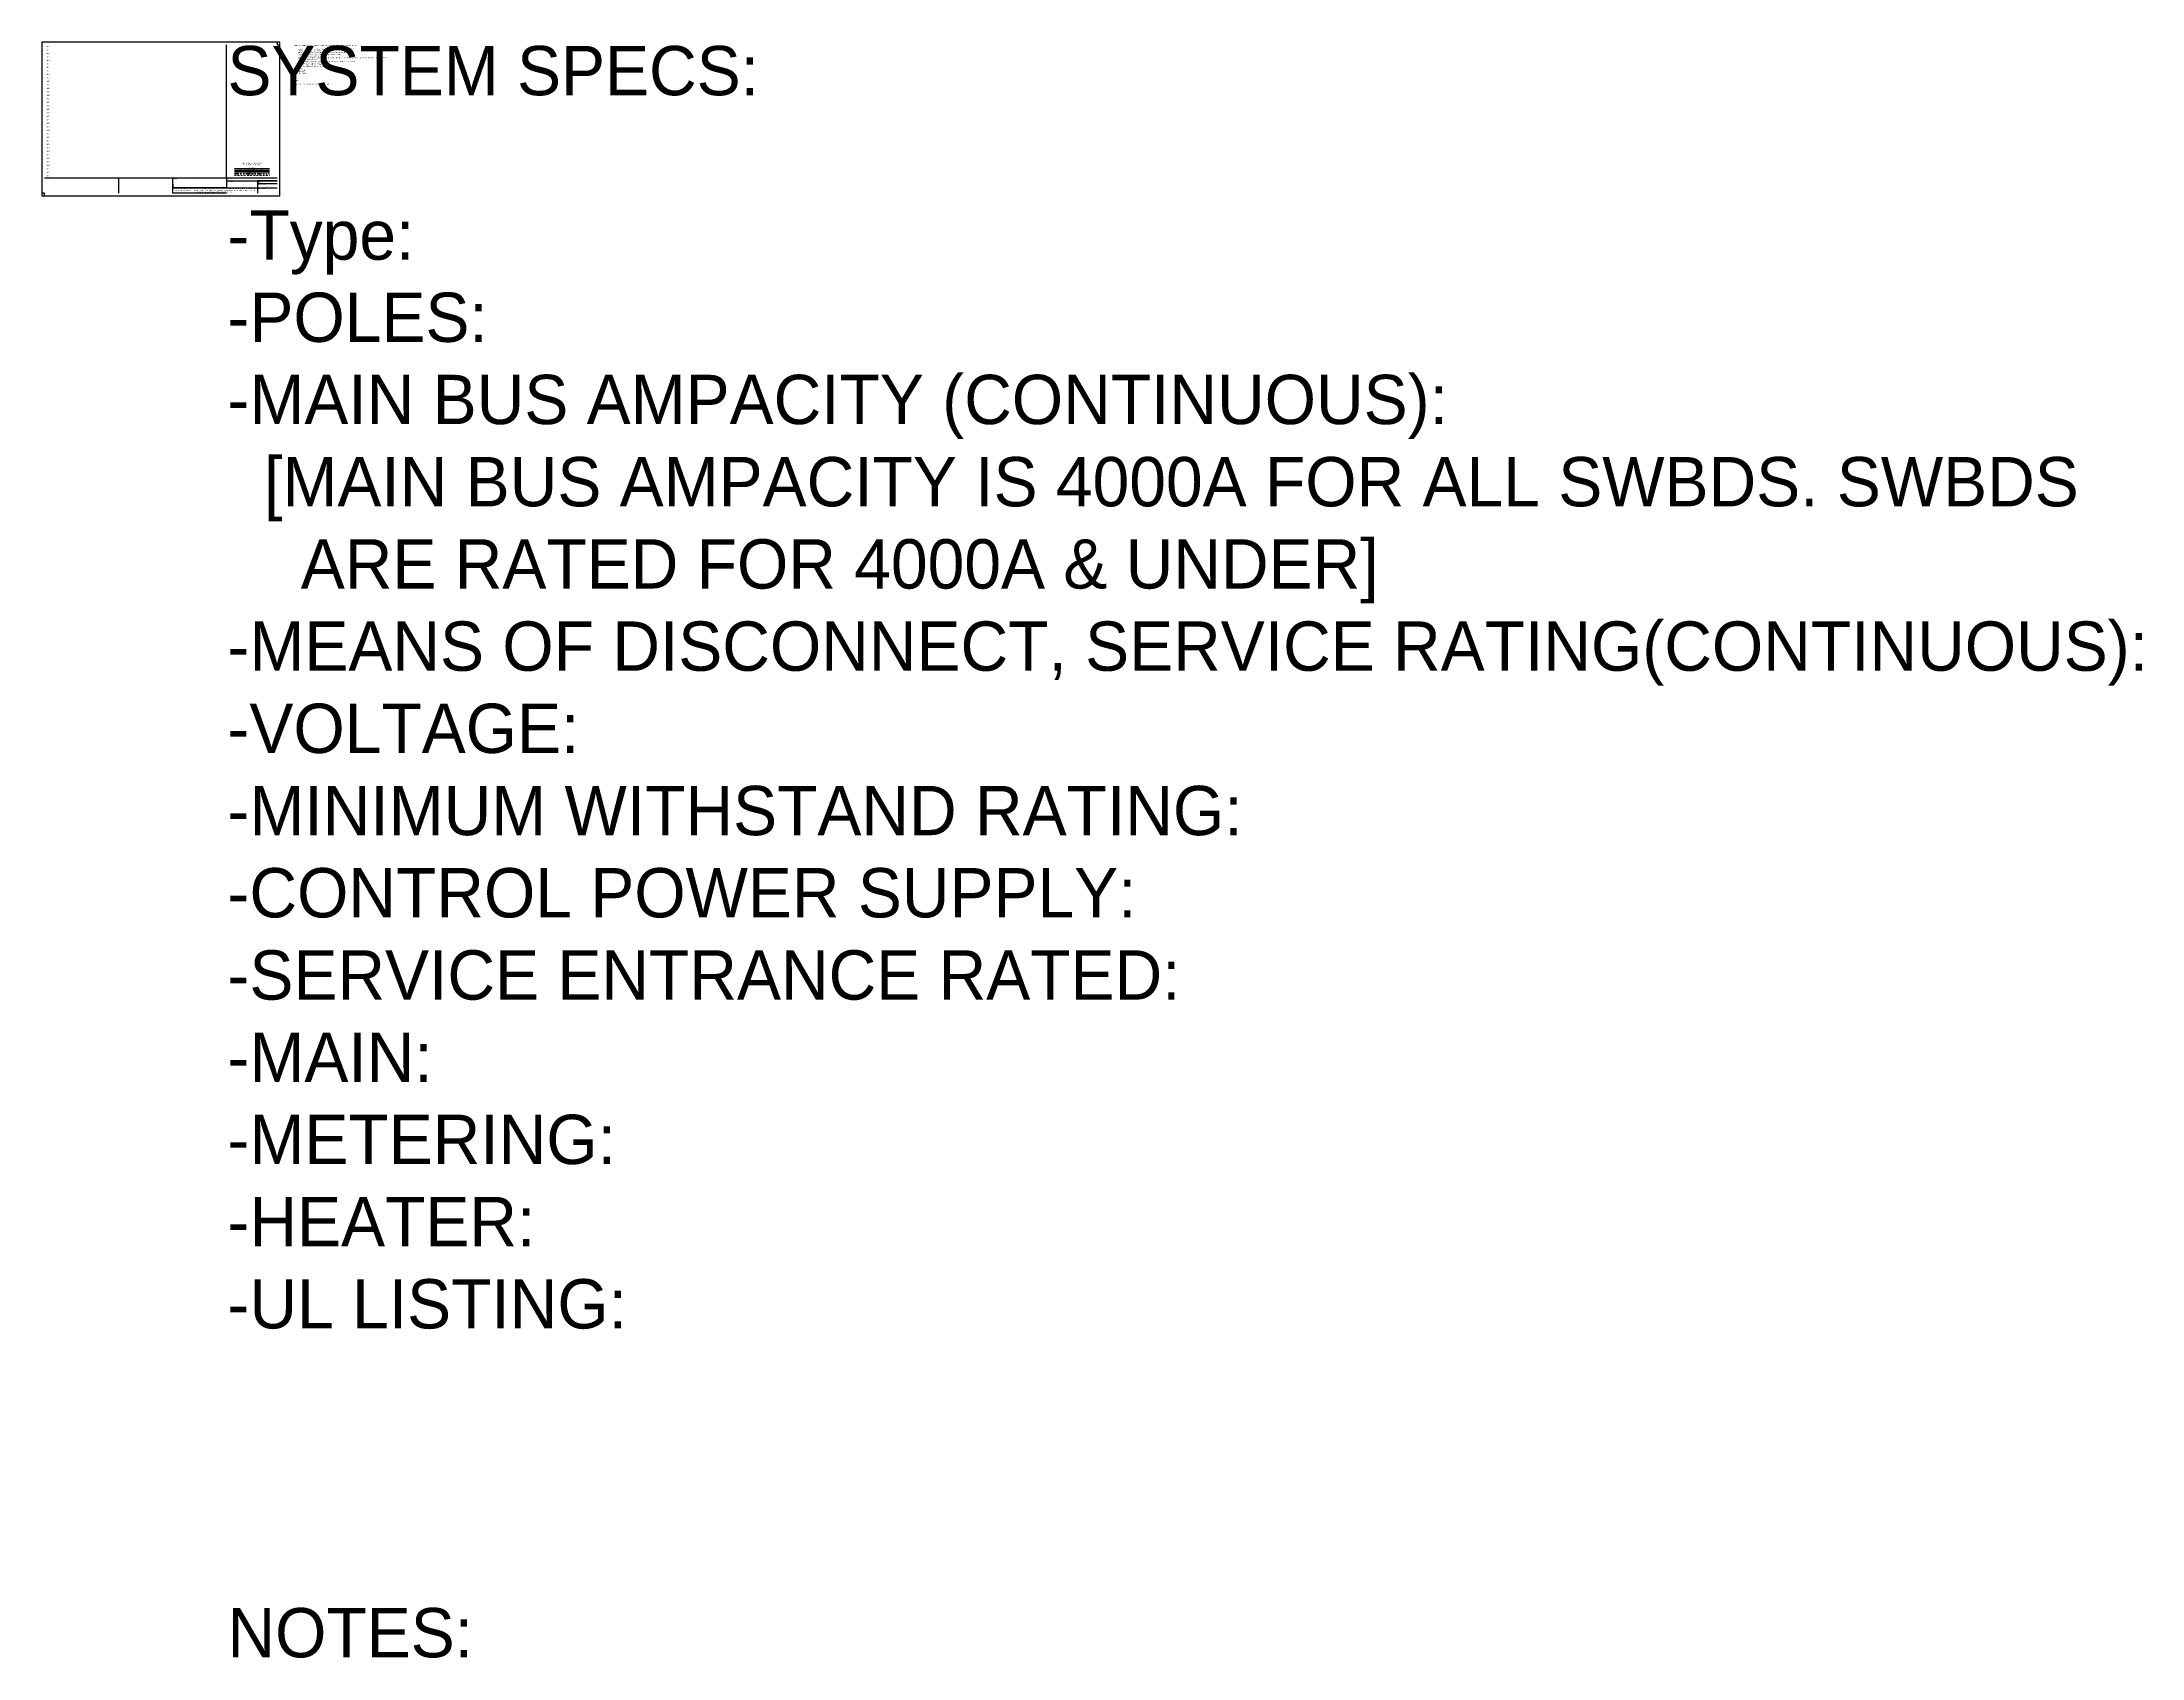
# Model space of a CAD drawing. Header units: inches. Extents: x 0 to 150, y -105 to 11.
import ezdxf
from ezdxf.enums import TextEntityAlignment as Align

# ---------------------------------------------------------------- set-up
doc = ezdxf.new("R2018")
doc.units = ezdxf.units.IN
doc.header["$LTSCALE"] = 0.25
doc.header["$MEASUREMENT"] = 0
doc.linetypes.add('DASHED', pattern=[0.75, 0.5, -0.25])
doc.linetypes.add('PHANTOM', pattern=[2.5, 1.25, -0.25, 0.25, -0.25, 0.25, -0.25])
doc.layers.get('0').update_dxf_attribs({"linetype": 'CONTINUOUS'})
doc.layers.add('Border', color=250, linetype='CONTINUOUS', plot=False)
for name, color, linetype, lineweight in [('CUST_CONN', 51, 'DASHED', 15), ('JUMP_LINK', 157, 'PHANTOM', 50), ('LSE_BUSS', 6, 'CONTINUOUS', 70)]:
    doc.layers.add(name, color=color, linetype=linetype, lineweight=lineweight)
for name, color, linetype in [('MISC', 7, 'CONTINUOUS'), ('RED_12AWG', 1, 'CONTINUOUS'), ('RED_16AWG', 230, 'CONTINUOUS'), ('TITLEBLOCK', 7, 'CONTINUOUS')]:
    doc.layers.add(name, color=color, linetype=linetype)
doc.styles.add('Mono 821', font='monos.ttf', dxfattribs={"height": 1.8})
doc.styles.add('Mono 821 Leader', font='monos.ttf', dxfattribs={"height": 0.075})
doc.styles.get("Standard").update_dxf_attribs({"font": 'SIMPLEX'})
doc.styles.add('WD', font='monosb.ttf')

# ---------------------------------------------------------------- blocks, each defined once
blk = doc.blocks.new('WD_MLRH')
at = {"style": 'WD'}
blk.add_attdef('RUNGFIRST', text='', height=0.075, dxfattribs=at).set_placement((-0.19, 0), align=Align.MIDDLE_RIGHT)
at = {"style": 'WD', "flags": 1}
for tag, height, p in [('RUNGHORV', 0.075, (-0.19, -0.09)), ('RUNGINC', 0.075, (-0.19, -0.12)), ('WIRE-START', 0.0187, (-0.19, -0.27)), ('WIRE-GSUF', 0.0187, (-0.19, -0.3)), ('RUNGDIST', 0.0187, (-0.19, -0.15)), ('WIREMODE', 0.0187, (-0.19, -0.21)), ('PH3SPACE', 0.0187, (-0.19, -0.33)), ('RUNGCNT', 0.0187, (-0.19, -0.18)), ('WIREFMT', 0.0187, (-0.19, -0.24))]:
    blk.add_attdef(tag, text='', height=height, dxfattribs=at).set_placement(p, align=Align.RIGHT)
blk = doc.blocks.new('ECAD_LSE_Custom_TB_2.0')
at = {"linetype": 'Continuous'}
for p, q in [((16.81, 1.08), (15.4, 1.08)), ((16.81, 0.19), (16.81, 0.19))]:
    blk.add_line(p, q, dxfattribs=at)
at = {"layer": 'Border', "linetype": 'Continuous'}
for points in [[(0, 0), (17, 0), (17, 11), (0, 11)], [(17, 11), (16.81, 11), (16.81, 10.81), (17, 10.81)], [(0, 0), (0.19, 0), (0.19, 0.19), (0, 0.19)]]:
    blk.add_lwpolyline(points, close=True, dxfattribs=at)
at = {"layer": 'TITLEBLOCK', "linetype": 'Continuous'}
for p, q in [((0.19, 1.29), (16.81, 1.29)), ((9.34, 0.84), (9.34, 0.59)), ((13.19, 1.29), (13.19, 0.59)), ((13.19, 1.08), (16.81, 1.08)), ((13.19, 0.59), (16.81, 0.59)), ((13.19, 0.59), (16.81, 0.59)), ((13.19, 0.59), (16.81, 0.59)), ((15.4, 1.08), (15.4, 0.19)), ((15.4, 0.89), (16.81, 0.89)), ((15.4, 0.59), (16.81, 0.59)), ((15.4, 0.59), (16.81, 0.59))]:
    blk.add_line(p, q, dxfattribs=at)
at = {"layer": 'TITLEBLOCK', "color": 7, "linetype": 'Continuous'}
for p, q in [((5.48, 0.19), (5.48, 1.29)), ((9.34, 0.19), (9.34, 1.29)), ((13.19, 0.59), (9.34, 0.59))]:
    blk.add_line(p, q, dxfattribs=at)
at = {"layer": 'TITLEBLOCK', "color": 7, "linetype": 'Continuous', "const_width": 0.0152}
blk.add_lwpolyline([(0.19, 10.81), (0.19, 0.19), (16.81, 0.19), (16.81, 10.81)], close=True, dxfattribs=at)
at = {"layer": 'TITLEBLOCK', "linetype": 'Continuous'}
blk.add_lwpolyline([(13.19, 0.19), (9.34, 0.19), (9.34, 0.59), (13.19, 0.59)], dxfattribs=at)
at = {"layer": 'TITLEBLOCK', "style": 'Mono 821'}
for s, p in [('TITLE:', (9.37, 1.26)), ('PROJ:', (13.22, 1.26)), ('CUSTOMER:', (13.22, 1.05)), ('QUOTE/JOB#:', (15.43, 0.86)), ('DWG NUMBER:', (15.43, 0.56))]:
    blk.add_text(s, height=0.06, dxfattribs=at).set_placement(p, align=Align.TOP_LEFT)
blk.add_text('SCALE:', height=0.06, dxfattribs=at).set_placement((15.43, 0.99), align=Align.MIDDLE_LEFT)
at = {"layer": 'TITLEBLOCK', "linetype": 'Continuous', "insert": (12.37, 0.4), "char_height": 0.075, "attachment_point": 5, "style": 'Mono 821 Leader'}
blk.add_mtext_dynamic_manual_height_columns('\\pxqc;THIS DOCUMENT IS THE PROPERTY OF Lake Shore Electric LLC.  UNDER COPYRIGHT LAW, DISTRIBUTION AND REPRODUCTION OF THIS DOCUMENT, IN WHOLE OR IN PART,IS PROHIBITED WITHOUT PRIOR WRITTEN PERMISSION FROM Lake Shore Electric LLC.', width=6.0565, gutter_width=0.375, heights=[0], dxfattribs=at)
at = {"layer": 'TITLEBLOCK', "linetype": 'Continuous', "lineweight": 30, "flags": 104}
blk.add_attdef('SYSTEM_SPECS', text='', height=0.075, dxfattribs=at).set_placement((13.25, 10.72), align=Align.TOP_LEFT)
at = {"layer": 'TITLEBLOCK', "linetype": 'Continuous', "style": 'Mono 821'}
for tag, p in [('SWBD_AMP_VOLT_KAIC_NEMA', (11.25, 0.94)), ('CUSTOMER_2', (14.42, 0.84)), ('CUSTOMER_3', (14.42, 0.69)), ('CUSTOMER', (14.42, 1)), ('QUOTE_NUMBER', (16.06, 0.71)), ('DWG_NUMBER', (16.1, 0.36)), ('SCALE', (16.09, 0.97))]:
    blk.add_attdef(tag, text='', height=0.1, dxfattribs=at).set_placement(p, align=Align.MIDDLE_CENTER)
blk.add_attdef('CUSTOMER_DESIGNATION', text='', height=0.1, dxfattribs=at).set_placement((11.25, 1.19), align=Align.TOP_CENTER)
blk.add_attdef('DWG_TYPE', text='', height=0.1, dxfattribs=at).set_placement((11.25, 0.69), align=Align.BOTTOM_CENTER)
blk.add_attdef('PROJECT_NAME', text='', height=0.1, dxfattribs=at).set_placement((13.51, 1.21), align=Align.MIDDLE_LEFT)

msp = doc.modelspace()

# ---------------------------------------------------------------- linework, layer by layer
at = {"linetype": 'Continuous'}
msp.add_line((13, 1.11), (13, 10.62), dxfattribs=at)
at = {"layer": 'CUST_CONN'}
msp.add_line((13.56, 1.28), (16.06, 1.28), dxfattribs=at)
at = {"layer": 'JUMP_LINK'}
msp.add_line((13.56, 1.4), (16.06, 1.4), dxfattribs=at)
at = {"layer": 'LSE_BUSS', "linetype": 'Continuous'}
msp.add_line((13.56, 1.53), (16.06, 1.53), dxfattribs=at)
at = {"layer": 'RED_12AWG', "linetype": 'Continuous'}
msp.add_line((13.56, 1.66), (16.06, 1.66), dxfattribs=at)
at = {"layer": 'RED_16AWG', "linetype": 'Continuous'}
msp.add_line((13.56, 1.78), (16.06, 1.78), dxfattribs=at)

# ---------------------------------------------------------------- block references
at = {"linetype": 'Continuous'}
ref = msp.add_blockref('ECAD_LSE_Custom_TB_2.0', (-0.19, -0.19), dxfattribs=at)
ref.add_attrib('CUSTOMER_DESIGNATION', '-', dxfattribs={"layer": 'TITLEBLOCK', "linetype": 'Continuous', "height": 0.1, "style": 'Mono 821'}).set_placement((11.06, 1), align=Align.TOP_CENTER)
ref.add_attrib('DWG_TYPE', '-', dxfattribs={"layer": 'TITLEBLOCK', "linetype": 'Continuous', "height": 0.1, "style": 'Mono 821'}).set_placement((11.06, 0.5), align=Align.BOTTOM_CENTER)
ref.add_attrib('PROJECT_NAME', '-', dxfattribs={"layer": 'TITLEBLOCK', "linetype": 'Continuous', "height": 0.1, "style": 'Mono 821'}).set_placement((13.32, 1.02), align=Align.MIDDLE_LEFT)
ref.add_attrib('SWBD_AMP_VOLT_KAIC_NEMA', '-', dxfattribs={"layer": 'TITLEBLOCK', "linetype": 'Continuous', "height": 0.1, "style": 'Mono 821'}).set_placement((11.06, 0.75), align=Align.MIDDLE_CENTER)
ref.add_attrib('CUSTOMER', '-', dxfattribs={"layer": 'TITLEBLOCK', "linetype": 'Continuous', "height": 0.1, "style": 'Mono 821'}).set_placement((14.23, 0.81), align=Align.MIDDLE_CENTER)
ref.add_attrib('CUSTOMER_2', '-', dxfattribs={"layer": 'TITLEBLOCK', "linetype": 'Continuous', "height": 0.1, "style": 'Mono 821'}).set_placement((14.23, 0.66), align=Align.MIDDLE_CENTER)
ref.add_attrib('CUSTOMER_3', '-', dxfattribs={"layer": 'TITLEBLOCK', "linetype": 'Continuous', "height": 0.1, "style": 'Mono 821'}).set_placement((14.23, 0.5), align=Align.MIDDLE_CENTER)
ref.add_attrib('DWG_NUMBER', '-', dxfattribs={"layer": 'TITLEBLOCK', "linetype": 'Continuous', "height": 0.1, "style": 'Mono 821'}).set_placement((15.92, 0.17), align=Align.MIDDLE_CENTER)
ref.add_attrib('QUOTE_NUMBER', '-', dxfattribs={"layer": 'TITLEBLOCK', "linetype": 'Continuous', "height": 0.1, "style": 'Mono 821'}).set_placement((15.88, 0.52), align=Align.MIDDLE_CENTER)
ref.add_attrib('SCALE', '-', dxfattribs={"layer": 'TITLEBLOCK', "linetype": 'Continuous', "height": 0.1, "style": 'Mono 821'}).set_placement((15.9, 0.78), align=Align.MIDDLE_CENTER)
lines = msp.add_mtext('SYSTEM SPECS:\\P\\P-Type: \\P-POLES:    \\P-MAIN BUS AMPACITY (CONTINUOUS):\\P  [MAIN BUS AMPACITY IS 4000A FOR ALL SWBDS. SWBDS\\P    ARE RATED FOR 4000A & UNDER]\\P-MEANS OF DISCONNECT, SERVICE RATING(CONTINUOUS):  \\P-VOLTAGE: \\P-MINIMUM WITHSTAND RATING:\\P-CONTROL POWER SUPPLY:\\P-SERVICE ENTRANCE RATED:\\P-MAIN:\\P-METERING:\\P-HEATER:\\P-UL LISTING:\\P    \\P\\P\\PNOTES:\\P\\P  ', dxfattribs={"layer": 'TITLEBLOCK', "linetype": 'Continuous', "insert": (13.06, 10.53), "char_height": 3.524, "attachment_point": 1})
ref.add_attrib('SYSTEM_SPECS', '', (13.06, 10.53), dxfattribs={"flags": 104}).embed_mtext(lines)
msp.add_blockref('WD_MLRH', (0.53, 10.5), dxfattribs=at).add_auto_attribs({'RUNGFIRST': '100'})

# ---------------------------------------------------------------- texts
at = {"linetype": 'Continuous', "style": 'WD'}
for s, p in [('101', (0.34, 10.25)), ('102', (0.34, 10)), ('103', (0.34, 9.75)), ('104', (0.34, 9.5)), ('105', (0.34, 9.25)), ('106', (0.34, 9)), ('107', (0.34, 8.75)), ('108', (0.34, 8.5)), ('109', (0.34, 8.25)), ('110', (0.34, 8)), ('111', (0.34, 7.75)), ('112', (0.34, 7.5)), ('113', (0.34, 7.25)), ('114', (0.34, 7)), ('115', (0.34, 6.75)), ('116', (0.34, 6.5)), ('117', (0.34, 6.25)), ('118', (0.34, 6)), ('119', (0.34, 5.75)), ('120', (0.34, 5.5)), ('121', (0.34, 5.25)), ('122', (0.34, 5)), ('123', (0.34, 4.75)), ('124', (0.34, 4.5)), ('125', (0.34, 4.25)), ('126', (0.34, 4)), ('127', (0.34, 3.75)), ('128', (0.34, 3.5)), ('129', (0.34, 3.25)), ('130', (0.34, 3)), ('131', (0.34, 2.75)), ('132', (0.34, 2.5)), ('133', (0.34, 2.25)), ('134', (0.34, 2)), ('135', (0.34, 1.75)), ('136', (0.34, 1.5)), ('137', (0.34, 1.25))]:
    msp.add_text(s, height=0.075, dxfattribs=at).set_placement(p, align=Align.MIDDLE_RIGHT)
at = {"linetype": 'Continuous', "char_height": 0.075, "attachment_point": 1}
for s, width, gutter_width, insert, style in [('{\\fMonospac821 BT|b1|i0|c0|p49;EXAMPLE SYSTEM SPECS:} *DELETE WHEN ONCE SYSTEM SPEC NOTE SECTION IS DONE*\\P\\P\\pxi-9.53127,l12.99719,t12.99719;-TYPE:^IINSULATED CASE OR BOLTSWITCH, OR MOLDED CASE, OR MLO\\P-POLES:^I3{\\fArial|b0|i0|c0|p34;Φ }4W - [X PHASE, X WIRES]\\P\\pi0,l0,tz;    -MAIN BUS AMPACITY (CONTINUOUS): AMPACITY LISTED IN THE QUOTE\\P     [MAIN BUS AMPACITY IS 4000A FOR ALL SWBDS. SWBDS\\P       ARE RATED FOR 4000A & UNDER]\\P    -MEANS OF DISCONNECT, SERVICE RATING (CONTINUOUS):  *LARGEST BREAKER, AKA MAIN BREAKER IN THE SYSTEM*\\P    -VOLTAGE: XXXY/XXX VAC\\P^I^IEXAMPLE: 480Y/277 VAC - *LARGER VAC GOES FIRST IN THE LINEUP* \\P    -MINIMUM WITHSTAND RATING: *QUOTE*\\P    -CONTROL POWER SUPPLY: *QUOTE*\\P    -SERVICE ENTRANCE RATED: *QUOTE*\\P    -MAIN:\\P    -METERING:\\P    -HEATER:\\P    -UL LISTING:\\P    \\P\\P\\PNOTES:\\P\\P-*ANY AND ALL AUXILIARY NOTES ON THE QUOTE*', 7.2219, 0.375, (17.81, 10.59), 'Mono 821 Leader'), ('\\pxqc;LINE-WIRE THICKNESS KEY\\P*ALL WIRE TO BE SIS*', 1.5249, 9, (14.06, 2.19), 'Mono 821')]:
    msp.add_mtext_dynamic_manual_height_columns(s, width=width, gutter_width=gutter_width, heights=[0], dxfattribs=dict(at, insert=insert, style=style))
at = {"layer": 'MISC', "linetype": 'Continuous', "char_height": 0.075, "attachment_point": 8, "style": 'Mono 821'}
for s, insert in [('\\W1.00;LSE_BUSS', (14.81, 1.53)), ('16_AWG', (14.81, 1.78)), ('12_AWG', (14.81, 1.66))]:
    msp.add_mtext(s, dxfattribs=dict(at, insert=insert))
at = {"layer": 'MISC', "char_height": 0.075, "attachment_point": 8, "style": 'Mono 821'}
for s, insert in [('\\W1.00;CUST_CONN', (14.81, 1.28)), ('\\W1.00;JUMP_LINK', (14.81, 1.4))]:
    msp.add_mtext(s, dxfattribs=dict(at, insert=insert))

doc.saveas('drawing.dxf')
